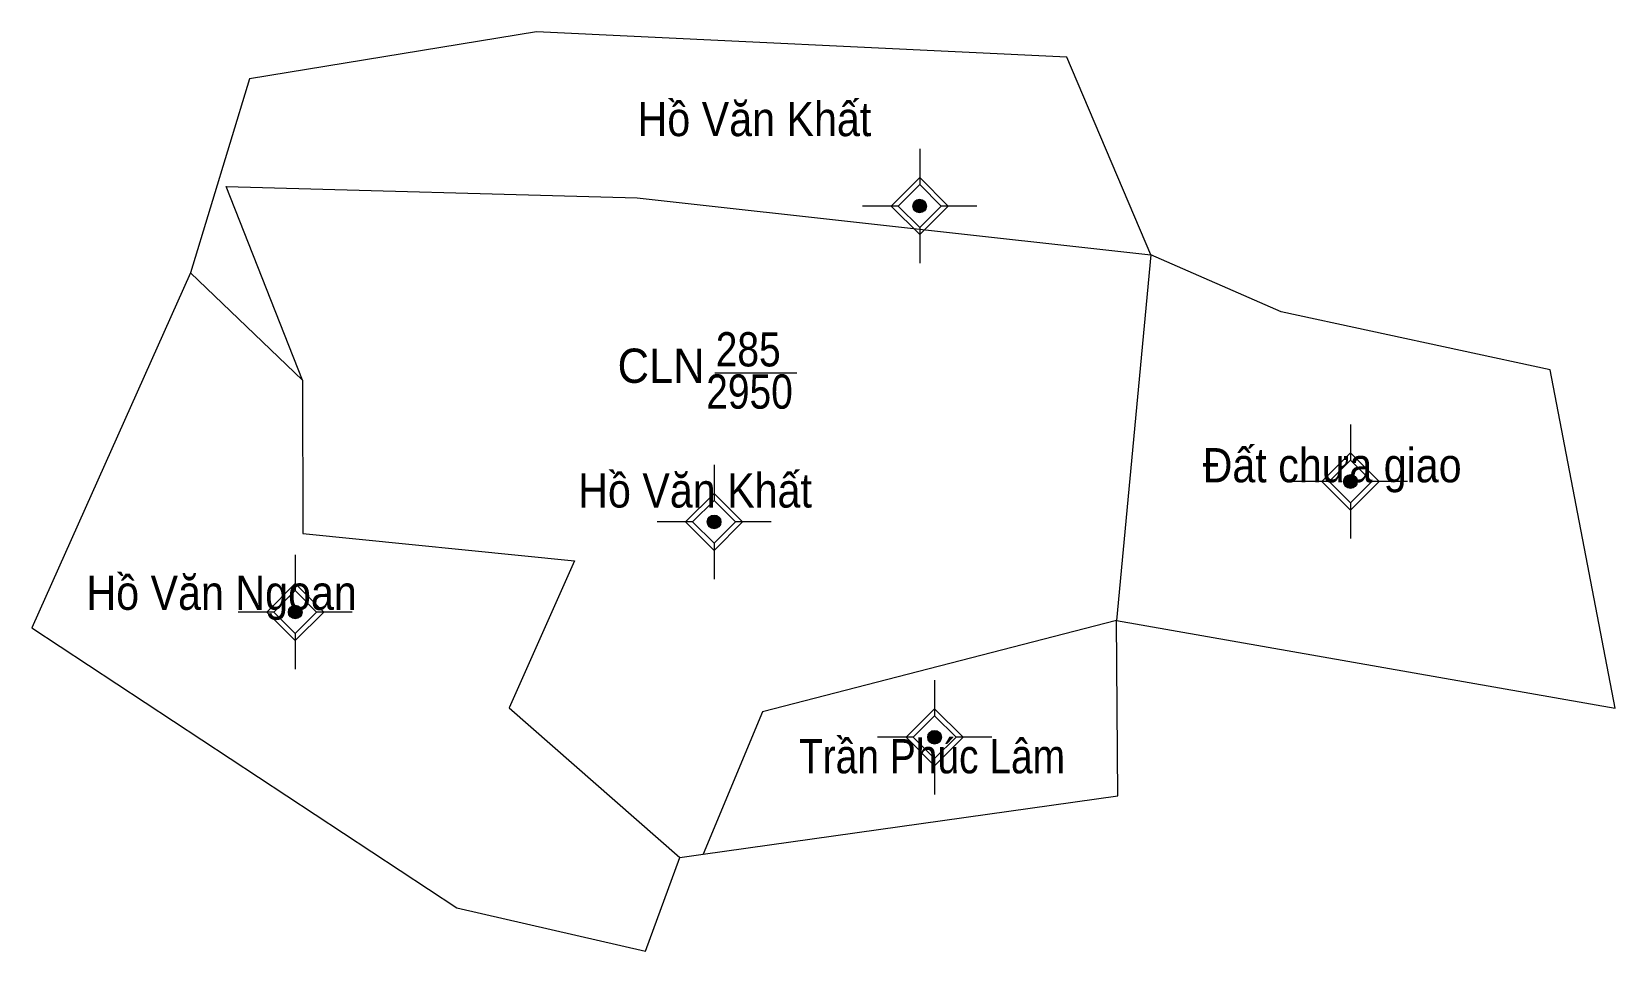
# Model space of a CAD drawing. Header units: metres. Extents: x 535606 to 537446, y 1848225 to 1851213.
# Drawn here: x 535615.7 to 535754.4, y 1851132 to 1851212.6 of the extents above; entities that cross this region are included whole.
import ezdxf
from ezdxf.enums import TextEntityAlignment as Align

# ---------------------------------------------------------------- set-up
doc = ezdxf.new("R2010")
doc.units = ezdxf.units.M
doc.header["$LTSCALE"] = 1.2
for name, color, linetype, lineweight in [('11', 7, 'Continuous', 13), ('6', 7, 'Continuous', 13), ('7', 7, 'Continuous', 13)]:
    doc.layers.add(name, color=color, linetype=linetype, lineweight=lineweight)
for name, color, linetype in [('2', 7, 'Continuous'), ('3', 7, 'Continuous'), ('4', 7, 'Continuous'), ('5', 7, 'Continuous')]:
    doc.layers.add(name, color=color, linetype=linetype)

msp = doc.modelspace()

# ---------------------------------------------------------------- texts
at = {"layer": '2'}
for s, width, p in [('Hồ Văn Khất', 0.9, (535679.015, 1851203.4)), ('Đất chưa giao', 0.9, (535729.62, 1851173.08)), ('Hồ Văn Khất', 0.9, (535673.815, 1851170.87)), ('Hồ Văn Ngoan', 0.9, (535632.34, 1851161.91)), ('Trần Phúc Lâm ', 0.85, (535695.045, 1851147.59))]:
    msp.add_text(s, height=3, dxfattribs=dict(at, width=width)).set_placement(p, align=Align.CENTER)
at = {"layer": '3', "width": 0.95}
msp.add_text('CLN', height=3, dxfattribs=at).set_placement((535670.84, 1851181.79), align=Align.CENTER)
at = {"layer": '4', "width": 0.85}
msp.add_text('285', height=3, dxfattribs=at).set_placement((535678.47, 1851183.23), align=Align.CENTER)
at = {"layer": '5', "width": 0.85}
msp.add_text('2950', height=3, dxfattribs=at).set_placement((535678.585, 1851179.53), align=Align.CENTER)

# ---------------------------------------------------------------- hatches: boundary and pattern name
at = {"layer": '11'}
for points in [[(535694.089, 1851197.28, 1), (535692.889, 1851197.28, 1)], [(535693.939, 1851197.28, 1), (535693.039, 1851197.28, 1)], [(535731.829, 1851173.15, 1), (535730.629, 1851173.15, 1)], [(535731.679, 1851173.15, 1), (535730.779, 1851173.15, 1)], [(535676.079, 1851169.61, 1), (535674.879, 1851169.61, 1)], [(535675.929, 1851169.61, 1), (535675.029, 1851169.61, 1)], [(535639.389, 1851161.72, 1), (535638.189, 1851161.72, 1)], [(535639.239, 1851161.72, 1), (535638.339, 1851161.72, 1)], [(535695.399, 1851150.75, 1), (535694.199, 1851150.75, 1)], [(535695.249, 1851150.75, 1), (535694.349, 1851150.75, 1)]]:
    msp.add_hatch(color=256, dxfattribs=at).paths.add_polyline_path(points)

# ---------------------------------------------------------------- linework, layer by layer
for p, q in [((535693.49, 1851202.28), (535693.49, 1851199.78)), ((535693.49, 1851201.03), (535693.49, 1851199.16)), ((535690.99, 1851197.28), (535688.49, 1851197.28)), ((535691.62, 1851197.28), (535689.74, 1851197.28)), ((535697.24, 1851197.28), (535695.36, 1851197.28)), ((535698.49, 1851197.28), (535695.99, 1851197.28)), ((535693.49, 1851195.4), (535693.49, 1851193.53)), ((535693.49, 1851194.78), (535693.49, 1851192.28)), ((535731.23, 1851178.15), (535731.23, 1851175.65)), ((535731.23, 1851176.9), (535731.23, 1851175.02)), ((535675.48, 1851174.61), (535675.48, 1851172.11)), ((535675.48, 1851173.36), (535675.48, 1851171.48)), ((535728.73, 1851173.15), (535726.23, 1851173.15)), ((535729.36, 1851173.15), (535727.48, 1851173.15)), ((535734.98, 1851173.15), (535733.1, 1851173.15)), ((535736.23, 1851173.15), (535733.73, 1851173.15)), ((535731.23, 1851171.28), (535731.23, 1851169.4)), ((535731.23, 1851170.65), (535731.23, 1851168.15)), ((535672.98, 1851169.61), (535670.48, 1851169.61)), ((535673.6, 1851169.61), (535671.73, 1851169.61)), ((535679.23, 1851169.61), (535677.36, 1851169.61)), ((535680.48, 1851169.61), (535677.98, 1851169.61)), ((535675.48, 1851167.74), (535675.48, 1851165.86)), ((535638.79, 1851166.72), (535638.79, 1851164.22)), ((535675.48, 1851167.11), (535675.48, 1851164.61)), ((535638.79, 1851165.47), (535638.79, 1851163.6)), ((535636.29, 1851161.72), (535633.79, 1851161.72)), ((535636.92, 1851161.72), (535635.04, 1851161.72)), ((535642.54, 1851161.72), (535640.66, 1851161.72)), ((535643.79, 1851161.72), (535641.29, 1851161.72)), ((535638.79, 1851159.84), (535638.79, 1851157.97)), ((535638.79, 1851159.22), (535638.79, 1851156.72)), ((535694.8, 1851155.75), (535694.8, 1851153.25)), ((535694.8, 1851154.5), (535694.8, 1851152.62)), ((535692.3, 1851150.75), (535689.8, 1851150.75)), ((535692.93, 1851150.75), (535691.05, 1851150.75)), ((535698.55, 1851150.75), (535696.68, 1851150.75)), ((535699.8, 1851150.75), (535697.3, 1851150.75)), ((535694.8, 1851148.88), (535694.8, 1851147)), ((535694.8, 1851148.25), (535694.8, 1851145.75))]:
    msp.add_line(p, q, dxfattribs=at)
for points in [[(535693.49, 1851199.78), (535690.99, 1851197.28), (535693.49, 1851194.78), (535695.99, 1851197.28)], [(535693.49, 1851199.16), (535691.62, 1851197.28), (535693.49, 1851195.4), (535695.36, 1851197.28)], [(535731.23, 1851175.65), (535728.73, 1851173.15), (535731.23, 1851170.65), (535733.73, 1851173.15)], [(535731.23, 1851175.02), (535729.36, 1851173.15), (535731.23, 1851171.28), (535733.1, 1851173.15)], [(535675.48, 1851172.11), (535672.98, 1851169.61), (535675.48, 1851167.11), (535677.98, 1851169.61)], [(535675.48, 1851171.48), (535673.6, 1851169.61), (535675.48, 1851167.74), (535677.36, 1851169.61)], [(535638.79, 1851164.22), (535636.29, 1851161.72), (535638.79, 1851159.22), (535641.29, 1851161.72)], [(535638.79, 1851163.6), (535636.92, 1851161.72), (535638.79, 1851159.84), (535640.66, 1851161.72)], [(535694.8, 1851153.25), (535692.3, 1851150.75), (535694.8, 1851148.25), (535697.3, 1851150.75)], [(535694.8, 1851152.62), (535692.93, 1851150.75), (535694.8, 1851148.88), (535696.68, 1851150.75)]]:
    msp.add_lwpolyline(points, close=True, dxfattribs=at)
for centre, radius in [((535693.489, 1851197.28), 0.6), ((535693.489, 1851197.28), 0.45), ((535731.229, 1851173.15), 0.6), ((535731.229, 1851173.15), 0.45), ((535675.479, 1851169.61), 0.6), ((535675.479, 1851169.61), 0.45), ((535638.789, 1851161.72), 0.6), ((535638.789, 1851161.72), 0.45), ((535694.799, 1851150.75), 0.6), ((535694.799, 1851150.75), 0.45)]:
    msp.add_circle(centre, radius, dxfattribs=at)
at = {"layer": '6'}
for p, q in [((535713.73, 1851192.99), (535710.73, 1851160.99)), ((535629.6, 1851191.44), (535639.42, 1851182.02))]:
    msp.add_line(p, q, dxfattribs=at)
for points in [[(535710.73, 1851160.99), (535754.43, 1851153.31), (535748.71, 1851182.92), (535725.16, 1851188.02), (535713.73, 1851192.99), (535706.39, 1851210.32), (535659.93, 1851212.55), (535634.79, 1851208.41), (535629.6, 1851191.44), (535615.7, 1851160.33), (535652.93, 1851135.82), (535669.48, 1851132), (535672.48, 1851140.23)], [(535639.42, 1851182.02), (535632.73, 1851198.99), (535668.73, 1851197.99), (535713.73, 1851192.99)], [(535639.42, 1851182.02), (535639.44, 1851168.61), (535663.25, 1851166.2), (535657.54, 1851153.32), (535672.48, 1851140.23)], [(535672.48, 1851140.23), (535674.51, 1851140.52), (535710.85, 1851145.62), (535710.73, 1851160.99)], [(535710.73, 1851160.99), (535679.73, 1851152.99), (535674.51, 1851140.52)]]:
    msp.add_lwpolyline(points, dxfattribs=at)
at = {"layer": '7'}
msp.add_line((535675.55, 1851182.67), (535682.72, 1851182.67), dxfattribs=at)

msp.set_redraw_order([(e.dxf.handle, doc.entitydb.next_handle()) for e in msp.query("TEXT MTEXT ATTDEF DIMENSION ARC_DIMENSION")])  # texts and dimensions are drawn at this point

doc.saveas('drawing.dxf')
